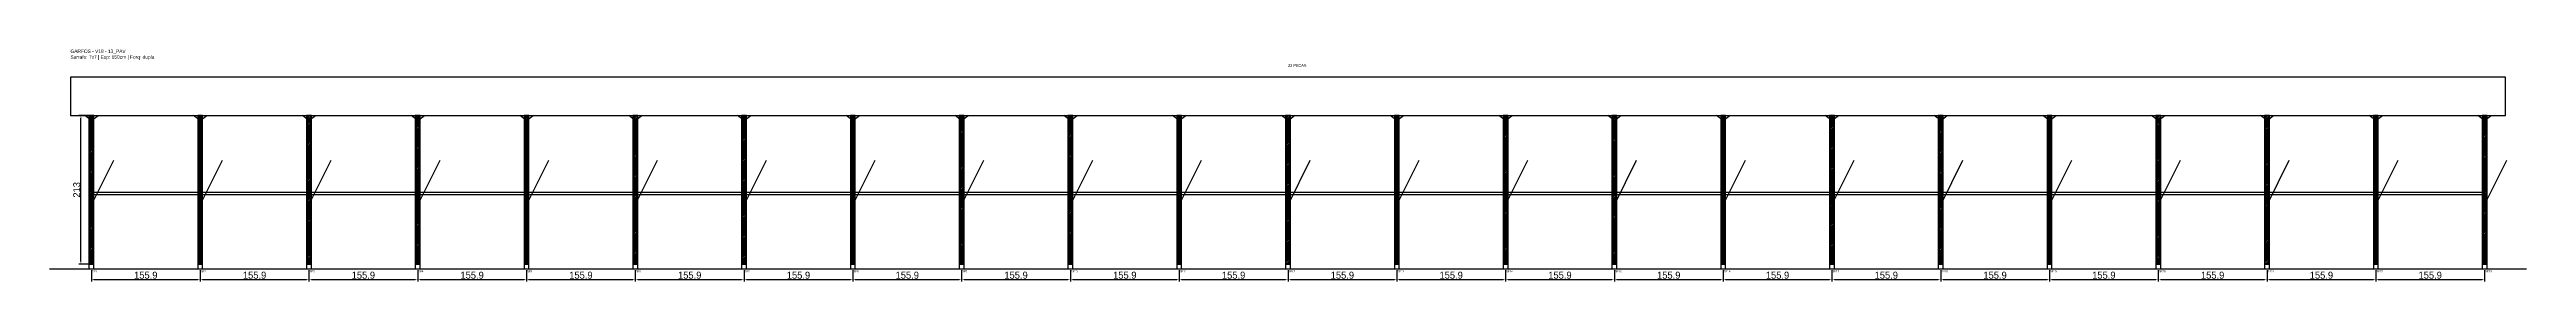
# Model space of a CAD drawing. Header units: metres. Extents: x -30 to 3520, y -25 to 308.
import ezdxf

# ---------------------------------------------------------------- set-up
doc = ezdxf.new("R2010")
doc.units = ezdxf.units.M
for name, color, linetype in [('BARRA_ANCORAGEM', 1, 'Continuous'), ('COTA', 241, 'Continuous'), ('GARFOS OK', 3, 'Continuous'), ('NOME DA VIGA', 6, 'Continuous'), ('SARR_7x7', 40, 'Continuous'), ('TIRAS REESCORAMENTO', 252, 'Continuous'), ('VIGAS', 3, 'Continuous')]:
    doc.layers.add(name, color=color, linetype=linetype)
doc.dimstyles.new('EZ DXF', dxfattribs={"dimtxt": 10, "dimasz": 3.5, "dimexe": 3, "dimexo": 1.5, "dimgap": 1, "dimtad": 1, "dimdec": 1, "dimdsep": 46, "dimcen": 2.5, "dimazin": 3, "dimtfac": 1, "dimtmove": 0, "dimatfit": 3})

msp = doc.modelspace()

# ---------------------------------------------------------------- hatches: boundary and pattern name
at = {"layer": 'COTA'}
h = msp.add_hatch(dxfattribs=at)
h.set_pattern_fill('ANSI31', scale=0.5)
h.paths.add_polyline_path([(26.5, 0), (33.5, 0), (33.5, 213), (26.5, 213)])
h = msp.add_hatch(dxfattribs=at)
h.set_pattern_fill('ANSI31', scale=0.5)
h.paths.add_polyline_path([(182.41, 0), (189.41, 0), (189.41, 213), (182.41, 213)])
h = msp.add_hatch(dxfattribs=at)
h.set_pattern_fill('ANSI31', scale=0.5)
h.paths.add_polyline_path([(338.32, 0), (345.32, 0), (345.32, 213), (338.32, 213)])
h = msp.add_hatch(dxfattribs=at)
h.set_pattern_fill('ANSI31', scale=0.5)
h.paths.add_polyline_path([(494.23, 0), (501.23, 0), (501.23, 213), (494.23, 213)])
h = msp.add_hatch(dxfattribs=at)
h.set_pattern_fill('ANSI31', scale=0.5)
h.paths.add_polyline_path([(650.14, 0), (657.14, 0), (657.14, 213), (650.14, 213)])
h = msp.add_hatch(dxfattribs=at)
h.set_pattern_fill('ANSI31', scale=0.5)
h.paths.add_polyline_path([(806.05, 0), (813.05, 0), (813.05, 213), (806.05, 213)])
h = msp.add_hatch(dxfattribs=at)
h.set_pattern_fill('ANSI31', scale=0.5)
h.paths.add_polyline_path([(961.95, 0), (968.95, 0), (968.95, 213), (961.95, 213)])
h = msp.add_hatch(dxfattribs=at)
h.set_pattern_fill('ANSI31', scale=0.5)
h.paths.add_polyline_path([(1117.86, 0), (1124.86, 0), (1124.86, 213), (1117.86, 213)])
h = msp.add_hatch(dxfattribs=at)
h.set_pattern_fill('ANSI31', scale=0.5)
h.paths.add_polyline_path([(1273.77, 0), (1280.77, 0), (1280.77, 213), (1273.77, 213)])
h = msp.add_hatch(dxfattribs=at)
h.set_pattern_fill('ANSI31', scale=0.5)
h.paths.add_polyline_path([(1429.68, 0), (1436.68, 0), (1436.68, 213), (1429.68, 213)])
h = msp.add_hatch(dxfattribs=at)
h.set_pattern_fill('ANSI31', scale=0.5)
h.paths.add_polyline_path([(1585.59, 0), (1592.59, 0), (1592.59, 213), (1585.59, 213)])
h = msp.add_hatch(dxfattribs=at)
h.set_pattern_fill('ANSI31', scale=0.5)
h.paths.add_polyline_path([(1741.5, 0), (1748.5, 0), (1748.5, 213), (1741.5, 213)])
h = msp.add_hatch(dxfattribs=at)
h.set_pattern_fill('ANSI31', scale=0.5)
h.paths.add_polyline_path([(1897.41, 0), (1904.41, 0), (1904.41, 213), (1897.41, 213)])
h = msp.add_hatch(dxfattribs=at)
h.set_pattern_fill('ANSI31', scale=0.5)
h.paths.add_polyline_path([(2053.32, 0), (2060.32, 0), (2060.32, 213), (2053.32, 213)])
h = msp.add_hatch(dxfattribs=at)
h.set_pattern_fill('ANSI31', scale=0.5)
h.paths.add_polyline_path([(2209.23, 0), (2216.23, 0), (2216.23, 213), (2209.23, 213)])
h = msp.add_hatch(dxfattribs=at)
h.set_pattern_fill('ANSI31', scale=0.5)
h.paths.add_polyline_path([(2365.14, 0), (2372.14, 0), (2372.14, 213), (2365.14, 213)])
h = msp.add_hatch(dxfattribs=at)
h.set_pattern_fill('ANSI31', scale=0.5)
h.paths.add_polyline_path([(2521.05, 0), (2528.05, 0), (2528.05, 213), (2521.05, 213)])
h = msp.add_hatch(dxfattribs=at)
h.set_pattern_fill('ANSI31', scale=0.5)
h.paths.add_polyline_path([(2676.95, 0), (2683.95, 0), (2683.95, 213), (2676.95, 213)])
h = msp.add_hatch(dxfattribs=at)
h.set_pattern_fill('ANSI31', scale=0.5)
h.paths.add_polyline_path([(2832.86, 0), (2839.86, 0), (2839.86, 213), (2832.86, 213)])
h = msp.add_hatch(dxfattribs=at)
h.set_pattern_fill('ANSI31', scale=0.5)
h.paths.add_polyline_path([(2988.77, 0), (2995.77, 0), (2995.77, 213), (2988.77, 213)])
h = msp.add_hatch(dxfattribs=at)
h.set_pattern_fill('ANSI31', scale=0.5)
h.paths.add_polyline_path([(3144.68, 0), (3151.68, 0), (3151.68, 213), (3144.68, 213)])
h = msp.add_hatch(dxfattribs=at)
h.set_pattern_fill('ANSI31', scale=0.5)
h.paths.add_polyline_path([(3300.59, 0), (3307.59, 0), (3307.59, 213), (3300.59, 213)])
h = msp.add_hatch(dxfattribs=at)
h.set_pattern_fill('ANSI31', scale=0.5)
h.paths.add_polyline_path([(3456.5, 0), (3463.5, 0), (3463.5, 213), (3456.5, 213)])

# ---------------------------------------------------------------- linework, layer by layer
at = {"layer": 'BARRA_ANCORAGEM'}
for p, q in [((30, 85.2), (61.95, 149.1)), ((185.91, 85.2), (217.86, 149.1)), ((341.82, 85.2), (373.77, 149.1)), ((497.73, 85.2), (529.68, 149.1)), ((653.64, 85.2), (685.59, 149.1)), ((809.55, 85.2), (841.5, 149.1)), ((965.45, 85.2), (997.4, 149.1)), ((1121.36, 85.2), (1153.31, 149.1)), ((1277.27, 85.2), (1309.22, 149.1)), ((1433.18, 85.2), (1465.13, 149.1)), ((1589.09, 85.2), (1621.04, 149.1)), ((1745, 85.2), (1776.95, 149.1)), ((1900.91, 85.2), (1932.86, 149.1)), ((2056.82, 85.2), (2088.77, 149.1)), ((2212.73, 85.2), (2244.68, 149.1)), ((2368.64, 85.2), (2400.59, 149.1)), ((2524.55, 85.2), (2556.5, 149.1)), ((2680.45, 85.2), (2712.4, 149.1)), ((2836.36, 85.2), (2868.31, 149.1)), ((2992.27, 85.2), (3024.22, 149.1)), ((3148.18, 85.2), (3180.13, 149.1)), ((3304.09, 85.2), (3336.04, 149.1)), ((3460, 85.2), (3491.95, 149.1))]:
    msp.add_line(p, q, dxfattribs=at)
at = {"layer": 'GARFOS OK'}
for p, q in [((30, 206), (20.5, 213)), ((20.5, 213), (39.5, 213)), ((30, 206), (39.5, 213)), ((185.91, 206), (176.41, 213)), ((176.41, 213), (195.41, 213)), ((185.91, 206), (195.41, 213)), ((341.82, 206), (332.32, 213)), ((332.32, 213), (351.32, 213)), ((341.82, 206), (351.32, 213)), ((497.73, 206), (488.23, 213)), ((488.23, 213), (507.23, 213)), ((497.73, 206), (507.23, 213)), ((653.64, 206), (644.14, 213)), ((644.14, 213), (663.14, 213)), ((653.64, 206), (663.14, 213)), ((809.55, 206), (800.05, 213)), ((800.05, 213), (819.05, 213)), ((809.55, 206), (819.05, 213)), ((965.45, 206), (955.95, 213)), ((955.95, 213), (974.95, 213)), ((965.45, 206), (974.95, 213)), ((1121.36, 206), (1111.86, 213)), ((1111.86, 213), (1130.86, 213)), ((1121.36, 206), (1130.86, 213)), ((1277.27, 206), (1267.77, 213)), ((1267.77, 213), (1286.77, 213)), ((1277.27, 206), (1286.77, 213)), ((1433.18, 206), (1423.68, 213)), ((1423.68, 213), (1442.68, 213)), ((1433.18, 206), (1442.68, 213)), ((1589.09, 206), (1579.59, 213)), ((1579.59, 213), (1598.59, 213)), ((1589.09, 206), (1598.59, 213)), ((1745, 206), (1735.5, 213)), ((1735.5, 213), (1754.5, 213)), ((1745, 206), (1754.5, 213)), ((1900.91, 206), (1891.41, 213)), ((1891.41, 213), (1910.41, 213)), ((1900.91, 206), (1910.41, 213)), ((2056.82, 206), (2047.32, 213)), ((2047.32, 213), (2066.32, 213)), ((2056.82, 206), (2066.32, 213)), ((2212.73, 206), (2203.23, 213)), ((2203.23, 213), (2222.23, 213)), ((2212.73, 206), (2222.23, 213)), ((2368.64, 206), (2359.14, 213)), ((2359.14, 213), (2378.14, 213)), ((2368.64, 206), (2378.14, 213)), ((2524.55, 206), (2515.05, 213)), ((2515.05, 213), (2534.05, 213)), ((2524.55, 206), (2534.05, 213)), ((2680.45, 206), (2670.95, 213)), ((2670.95, 213), (2689.95, 213)), ((2680.45, 206), (2689.95, 213)), ((2836.36, 206), (2826.86, 213)), ((2826.86, 213), (2845.86, 213)), ((2836.36, 206), (2845.86, 213)), ((2992.27, 206), (2982.77, 213)), ((2982.77, 213), (3001.77, 213)), ((2992.27, 206), (3001.77, 213)), ((3148.18, 206), (3138.68, 213)), ((3138.68, 213), (3157.68, 213)), ((3148.18, 206), (3157.68, 213)), ((3304.09, 206), (3294.59, 213)), ((3294.59, 213), (3313.59, 213)), ((3304.09, 206), (3313.59, 213)), ((3460, 206), (3450.5, 213)), ((3450.5, 213), (3469.5, 213)), ((3460, 206), (3469.5, 213))]:
    msp.add_line(p, q, dxfattribs=at)
at = {"layer": 'GARFOS OK', "linetype": 'CONTINUOUS'}
msp.add_line((-30, -7), (3520, -7), dxfattribs=at)
at = {"layer": 'GARFOS OK'}
for points in [[(26.5, 0), (33.5, 0), (33.5, 213), (26.5, 213), (26.5, 0)], [(182.41, 0), (189.41, 0), (189.41, 213), (182.41, 213), (182.41, 0)], [(338.32, 0), (345.32, 0), (345.32, 213), (338.32, 213), (338.32, 0)], [(494.23, 0), (501.23, 0), (501.23, 213), (494.23, 213), (494.23, 0)], [(650.14, 0), (657.14, 0), (657.14, 213), (650.14, 213), (650.14, 0)], [(806.05, 0), (813.05, 0), (813.05, 213), (806.05, 213), (806.05, 0)], [(961.95, 0), (968.95, 0), (968.95, 213), (961.95, 213), (961.95, 0)], [(1117.86, 0), (1124.86, 0), (1124.86, 213), (1117.86, 213), (1117.86, 0)], [(1273.77, 0), (1280.77, 0), (1280.77, 213), (1273.77, 213), (1273.77, 0)], [(1429.68, 0), (1436.68, 0), (1436.68, 213), (1429.68, 213), (1429.68, 0)], [(1585.59, 0), (1592.59, 0), (1592.59, 213), (1585.59, 213), (1585.59, 0)], [(1741.5, 0), (1748.5, 0), (1748.5, 213), (1741.5, 213), (1741.5, 0)], [(1897.41, 0), (1904.41, 0), (1904.41, 213), (1897.41, 213), (1897.41, 0)], [(2053.32, 0), (2060.32, 0), (2060.32, 213), (2053.32, 213), (2053.32, 0)], [(2209.23, 0), (2216.23, 0), (2216.23, 213), (2209.23, 213), (2209.23, 0)], [(2365.14, 0), (2372.14, 0), (2372.14, 213), (2365.14, 213), (2365.14, 0)], [(2521.05, 0), (2528.05, 0), (2528.05, 213), (2521.05, 213), (2521.05, 0)], [(2676.95, 0), (2683.95, 0), (2683.95, 213), (2676.95, 213), (2676.95, 0)], [(2832.86, 0), (2839.86, 0), (2839.86, 213), (2832.86, 213), (2832.86, 0)], [(2988.77, 0), (2995.77, 0), (2995.77, 213), (2988.77, 213), (2988.77, 0)], [(3144.68, 0), (3151.68, 0), (3151.68, 213), (3144.68, 213), (3144.68, 0)], [(3300.59, 0), (3307.59, 0), (3307.59, 213), (3300.59, 213), (3300.59, 0)], [(3456.5, 0), (3463.5, 0), (3463.5, 213), (3456.5, 213), (3456.5, 0)]]:
    msp.add_lwpolyline(points, dxfattribs=at)
at = {"layer": 'SARR_7x7'}
for points in [[(26.5, -7), (33.5, -7), (33.5, 0), (26.5, 0), (26.5, -7)], [(182.41, -7), (189.41, -7), (189.41, 0), (182.41, 0), (182.41, -7)], [(338.32, -7), (345.32, -7), (345.32, 0), (338.32, 0), (338.32, -7)], [(494.23, -7), (501.23, -7), (501.23, 0), (494.23, 0), (494.23, -7)], [(650.14, -7), (657.14, -7), (657.14, 0), (650.14, 0), (650.14, -7)], [(806.05, -7), (813.05, -7), (813.05, 0), (806.05, 0), (806.05, -7)], [(961.95, -7), (968.95, -7), (968.95, 0), (961.95, 0), (961.95, -7)], [(1117.86, -7), (1124.86, -7), (1124.86, 0), (1117.86, 0), (1117.86, -7)], [(1273.77, -7), (1280.77, -7), (1280.77, 0), (1273.77, 0), (1273.77, -7)], [(1429.68, -7), (1436.68, -7), (1436.68, 0), (1429.68, 0), (1429.68, -7)], [(1585.59, -7), (1592.59, -7), (1592.59, 0), (1585.59, 0), (1585.59, -7)], [(1741.5, -7), (1748.5, -7), (1748.5, 0), (1741.5, 0), (1741.5, -7)], [(1897.41, -7), (1904.41, -7), (1904.41, 0), (1897.41, 0), (1897.41, -7)], [(2053.32, -7), (2060.32, -7), (2060.32, 0), (2053.32, 0), (2053.32, -7)], [(2209.23, -7), (2216.23, -7), (2216.23, 0), (2209.23, 0), (2209.23, -7)], [(2365.14, -7), (2372.14, -7), (2372.14, 0), (2365.14, 0), (2365.14, -7)], [(2521.05, -7), (2528.05, -7), (2528.05, 0), (2521.05, 0), (2521.05, -7)], [(2676.95, -7), (2683.95, -7), (2683.95, 0), (2676.95, 0), (2676.95, -7)], [(2832.86, -7), (2839.86, -7), (2839.86, 0), (2832.86, 0), (2832.86, -7)], [(2988.77, -7), (2995.77, -7), (2995.77, 0), (2988.77, 0), (2988.77, -7)], [(3144.68, -7), (3151.68, -7), (3151.68, 0), (3144.68, 0), (3144.68, -7)], [(3300.59, -7), (3307.59, -7), (3307.59, 0), (3300.59, 0), (3300.59, -7)], [(3456.5, -7), (3463.5, -7), (3463.5, 0), (3456.5, 0), (3456.5, -7)]]:
    msp.add_lwpolyline(points, dxfattribs=at)
at = {"layer": 'TIRAS REESCORAMENTO'}
for points in [[(30, 100), (185.91, 100), (185.91, 102.5), (30, 102.5), (30, 100)], [(185.91, 100), (341.82, 100), (341.82, 102.5), (185.91, 102.5), (185.91, 100)], [(341.82, 100), (497.73, 100), (497.73, 102.5), (341.82, 102.5), (341.82, 100)], [(497.73, 100), (653.64, 100), (653.64, 102.5), (497.73, 102.5), (497.73, 100)], [(653.64, 100), (809.55, 100), (809.55, 102.5), (653.64, 102.5), (653.64, 100)], [(809.55, 100), (965.45, 100), (965.45, 102.5), (809.55, 102.5), (809.55, 100)], [(965.45, 100), (1121.36, 100), (1121.36, 102.5), (965.45, 102.5), (965.45, 100)], [(1121.36, 100), (1277.27, 100), (1277.27, 102.5), (1121.36, 102.5), (1121.36, 100)], [(1277.27, 100), (1433.18, 100), (1433.18, 102.5), (1277.27, 102.5), (1277.27, 100)], [(1433.18, 100), (1589.09, 100), (1589.09, 102.5), (1433.18, 102.5), (1433.18, 100)], [(1589.09, 100), (1745, 100), (1745, 102.5), (1589.09, 102.5), (1589.09, 100)], [(1745, 100), (1900.91, 100), (1900.91, 102.5), (1745, 102.5), (1745, 100)], [(1900.91, 100), (2056.82, 100), (2056.82, 102.5), (1900.91, 102.5), (1900.91, 100)], [(2056.82, 100), (2212.73, 100), (2212.73, 102.5), (2056.82, 102.5), (2056.82, 100)], [(2212.73, 100), (2368.64, 100), (2368.64, 102.5), (2212.73, 102.5), (2212.73, 100)], [(2368.64, 100), (2524.55, 100), (2524.55, 102.5), (2368.64, 102.5), (2368.64, 100)], [(2524.55, 100), (2680.45, 100), (2680.45, 102.5), (2524.55, 102.5), (2524.55, 100)], [(2680.45, 100), (2836.36, 100), (2836.36, 102.5), (2680.45, 102.5), (2680.45, 100)], [(2836.36, 100), (2992.27, 100), (2992.27, 102.5), (2836.36, 102.5), (2836.36, 100)], [(2992.27, 100), (3148.18, 100), (3148.18, 102.5), (2992.27, 102.5), (2992.27, 100)], [(3148.18, 100), (3304.09, 100), (3304.09, 102.5), (3148.18, 102.5), (3148.18, 100)], [(3304.09, 100), (3460, 100), (3460, 102.5), (3304.09, 102.5), (3304.09, 100)]]:
    msp.add_lwpolyline(points, dxfattribs=at)
at = {"layer": 'VIGAS'}
msp.add_lwpolyline([(0, 213), (3490, 213), (3490, 268), (0, 268), (0, 213)], dxfattribs=at)

# ---------------------------------------------------------------- texts
at = {"layer": 'NOME DA VIGA'}
for s, height, p in [('23 PECAS', 4, (1745, 283)), ('GF1', 3, (30, -12)), ('GF2', 3, (185.91, -12)), ('GF3', 3, (341.82, -12)), ('GF4', 3, (497.73, -12)), ('GF5', 3, (653.64, -12)), ('GF6', 3, (809.55, -12)), ('GF7', 3, (965.45, -12)), ('GF8', 3, (1121.36, -12)), ('GF9', 3, (1277.27, -12)), ('GF10', 3, (1433.18, -12)), ('GF11', 3, (1589.09, -12)), ('GF12', 3, (1745, -12)), ('GF13', 3, (1900.91, -12)), ('GF14', 3, (2056.82, -12)), ('GF15', 3, (2212.73, -12)), ('GF16', 3, (2368.64, -12)), ('GF17', 3, (2524.55, -12)), ('GF18', 3, (2680.45, -12)), ('GF19', 3, (2836.36, -12)), ('GF20', 3, (2992.27, -12)), ('GF21', 3, (3148.18, -12)), ('GF22', 3, (3304.09, -12)), ('GF23', 3, (3460, -12))]:
    msp.add_text(s, height=height, dxfattribs=at).set_placement(p)
at = {"layer": 'NOME DA VIGA', "insert": (0, 293), "char_height": 5, "attachment_point": 7}
msp.add_mtext('GARFOS - V18 - 13_PAV\\PSarrafo: 7x7 | Esp: 150cm | Forq: dupla', dxfattribs=at)

# ---------------------------------------------------------------- dimensions: what is measured, and where the dimension line sits
at = {"layer": 'COTA'}
msp.add_linear_dim(base=(15, 0), p1=(30, 0), p2=(30, 213), angle=90, dimstyle='EZ DXF', dxfattribs=at).render()
for base, p1, p2 in [((30, -22), (30, -7), (185.91, -7)), ((185.91, -22), (185.91, -7), (341.82, -7)), ((341.82, -22), (341.82, -7), (497.73, -7)), ((497.73, -22), (497.73, -7), (653.64, -7)), ((653.64, -22), (653.64, -7), (809.55, -7)), ((809.55, -22), (809.55, -7), (965.45, -7)), ((965.45, -22), (965.45, -7), (1121.36, -7)), ((1121.36, -22), (1121.36, -7), (1277.27, -7)), ((1277.27, -22), (1277.27, -7), (1433.18, -7)), ((1433.18, -22), (1433.18, -7), (1589.09, -7)), ((1589.09, -22), (1589.09, -7), (1745, -7)), ((1745, -22), (1745, -7), (1900.91, -7)), ((1900.91, -22), (1900.91, -7), (2056.82, -7)), ((2056.82, -22), (2056.82, -7), (2212.73, -7)), ((2212.73, -22), (2212.73, -7), (2368.64, -7)), ((2368.64, -22), (2368.64, -7), (2524.55, -7)), ((2524.55, -22), (2524.55, -7), (2680.45, -7)), ((2680.45, -22), (2680.45, -7), (2836.36, -7)), ((2836.36, -22), (2836.36, -7), (2992.27, -7)), ((2992.27, -22), (2992.27, -7), (3148.18, -7)), ((3148.18, -22), (3148.18, -7), (3304.09, -7)), ((3304.09, -22), (3304.09, -7), (3460, -7))]:
    msp.add_linear_dim(base=base, p1=p1, p2=p2, dimstyle='EZ DXF', dxfattribs=at).render()

doc.saveas('drawing.dxf')
